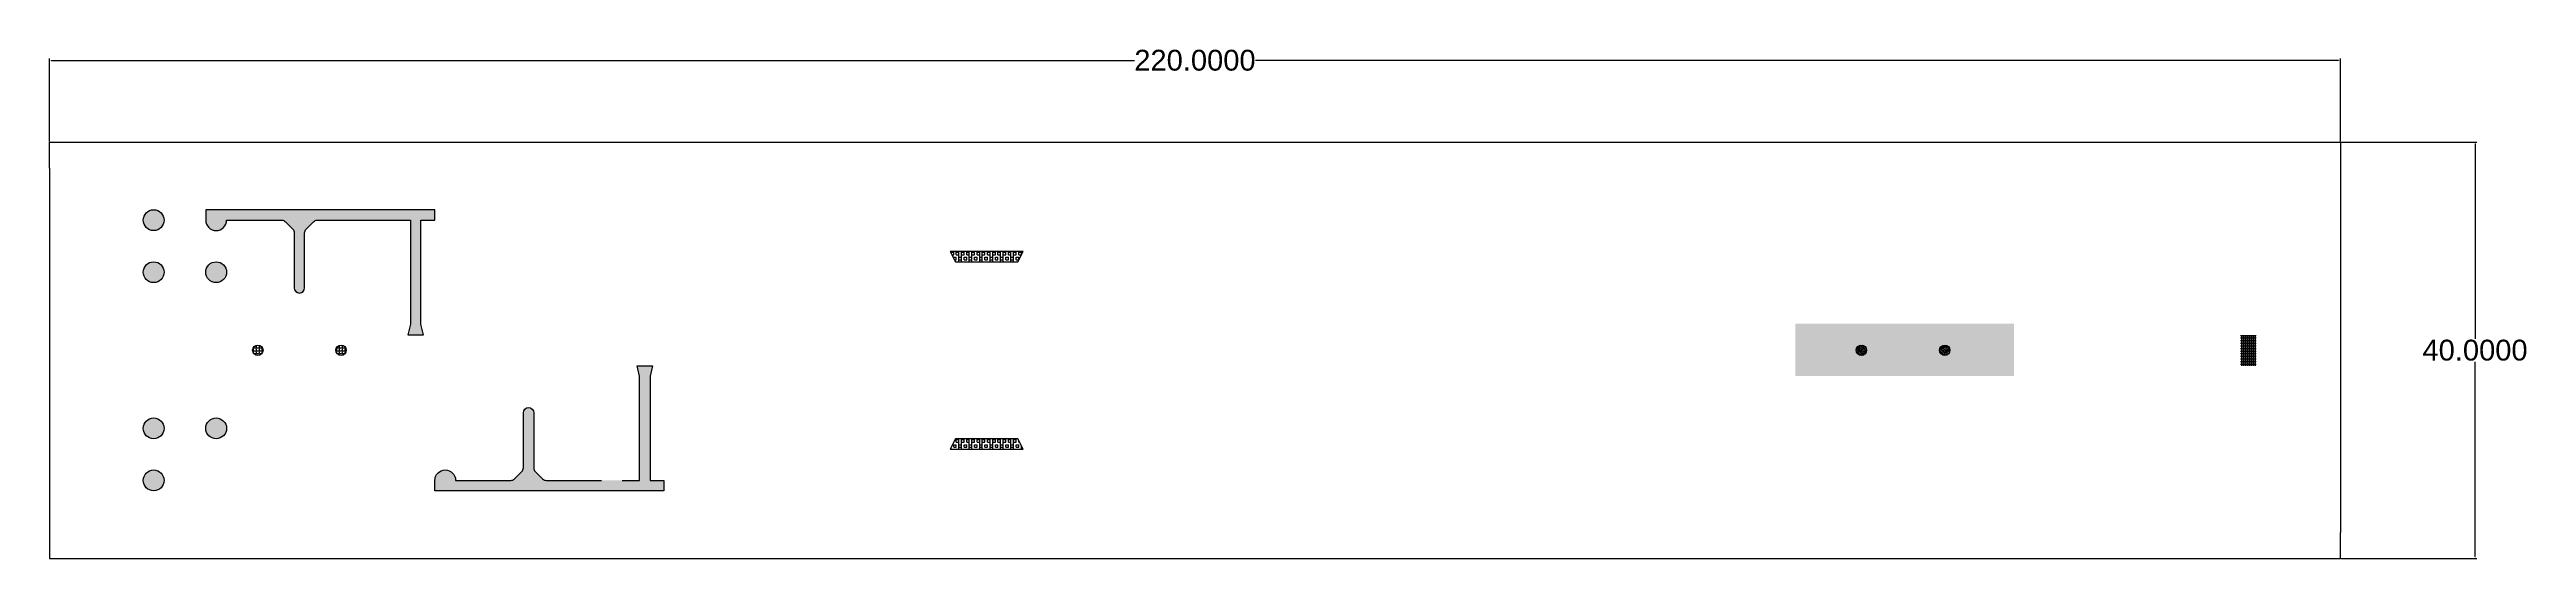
# Model space of a CAD drawing. Header units: inches. Extents: x 0 to 270, y 106 to 215.
# Drawn here: x 24.7 to 262.5, y 106.3 to 155.2 of the extents above; entities that cross this region are included whole.
import ezdxf

# ---------------------------------------------------------------- set-up
doc = ezdxf.new("R2010")
doc.units = ezdxf.units.IN
doc.header["$MEASUREMENT"] = 0
doc.styles.get("Standard").update_dxf_attribs({"font": 'arial.ttf'})
doc.dimstyles.get("Standard").update_dxf_attribs({"dimtxt": 0.18, "dimasz": 0.18, "dimexe": 0.18, "dimexo": 0.0625, "dimgap": 0.09, "dimtad": 0, "dimtih": 1, "dimtoh": 1, "dimdec": 4, "dimzin": 0, "dimdsep": 46, "dimtxsty": 'Standard', "dimcen": 0.09, "dimadec": 0, "dimazin": 0, "dimtfac": 1, "dimtdec": 4, "dimtofl": 0, "dimtmove": 0, "dimatfit": 3, "dimfxl": 1, "dimtolj": 1, "dimtzin": 0, "dimarcsym": 0})
pattern_1 = [(0, (-2e-14, -121.48205), (0, 0.275), [0.2, -0.075]), (90, (-2e-14, -121.48205), (-0.275, 2e-17), [0.2, -0.075])]
pattern_2 = [(45, (3e-14, -66.48205), (0.06629126, 0.243067956), [0.3125, -0.0625, 0, -0.0625])]

# ---------------------------------------------------------------- blocks, each defined once
blk = doc.blocks.new('*D52')
at = {"color": 0, "lineweight": -2, "transparency": 16777216}
for p, q in [((24.67, 146.4), (24.67, 154.37)), ((24.85, 154.19), (128.86, 154.19)), ((244.49, 154.19), (140.48, 154.19)), ((244.67, 146.4), (244.67, 154.37))]:
    blk.add_line(p, q, dxfattribs=at)
at = {"color": 0, "transparency": 16777216}
for points in [[(24.85, 154.22), (24.85, 154.16), (24.67, 154.19)], [(244.49, 154.22), (244.49, 154.16), (244.67, 154.19)]]:
    blk.add_solid(points, dxfattribs=at)
at = {"layer": 'Defpoints', "color": 0, "transparency": 16777216}
for p in [(244.67, 154.19), (24.67, 146.34), (244.67, 146.34)]:
    blk.add_point(p, dxfattribs=at)
at = {"color": 0, "transparency": 16777216, "insert": (134.67, 154.19), "char_height": 0.18, "attachment_point": 5}
blk.add_mtext('\\A1;{\\H11.11111x;220.0000}', dxfattribs=at)
blk = doc.blocks.new('*D53')
at = {"color": 0, "lineweight": -2, "transparency": 16777216}
for p, q in [((244.74, 146.34), (257.78, 146.34)), ((257.6, 146.16), (257.6, 127.45)), ((257.6, 106.52), (257.6, 125.23)), ((244.74, 106.34), (257.78, 106.34))]:
    blk.add_line(p, q, dxfattribs=at)
at = {"color": 0, "transparency": 16777216}
for points in [[(257.57, 146.16), (257.63, 146.16), (257.6, 146.34)], [(257.57, 106.52), (257.63, 106.52), (257.6, 106.34)]]:
    blk.add_solid(points, dxfattribs=at)
at = {"layer": 'Defpoints', "color": 0, "transparency": 16777216}
for p in [(244.67, 146.34), (244.67, 106.34), (257.6, 106.34)]:
    blk.add_point(p, dxfattribs=at)
at = {"color": 0, "transparency": 16777216, "insert": (257.6, 126.34), "char_height": 0.18, "attachment_point": 5}
blk.add_mtext('\\A1;{\\H11.11111x;40.0000}', dxfattribs=at)

msp = doc.modelspace()

# ---------------------------------------------------------------- hatches: boundary and pattern name
h = msp.add_hatch()
h.set_pattern_fill('ANGLE', color=256)
h.set_pattern_definition(pattern_1)
h.paths.add_polyline_path([(41.67258, 133.83637, 1), (39.67258, 133.83637, 1)], flags=17)
h.paths.add_polyline_path([(35.67258, 133.83637, 1), (33.67258, 133.83637, 1)])
h.paths.add_polyline_path([(35.67258, 138.83637, 1), (33.67258, 138.83637, 1)])
h.paths.add_polyline_path([(35.67258, 118.83637, 1), (33.67258, 118.83637, 1)])
h.paths.add_polyline_path([(39.67258, 118.83637, 1), (41.67258, 118.83637, 1)])
h.paths.add_polyline_path([(33.67258, 113.83637, 1), (35.67258, 113.83637, 1)])
h = msp.add_hatch()
h.set_pattern_fill('ANGLE', color=256)
h.set_pattern_definition(pattern_1)
h.paths.add_polyline_path([(50.02613, 138.68992, -0.198912367), (50.37968, 138.83637), (55.67258, 138.83637), (57.67258, 138.83637), (59.34186, 138.83637), (59.34186, 128.83637), (59.09186, 127.83637), (60.59186, 127.83637), (60.34186, 128.83637), (60.34186, 138.83637), (61.67258, 138.83637), (61.67258, 139.83637), (57.67258, 139.83637), (39.67258, 139.83637), (39.67258, 139.58637), (39.67258, 138.83637, 1), (41.67258, 138.83637), (46.96547, 138.83637, -0.198912367), (47.31902, 138.68992), (48.02613, 137.98282, -0.198912367), (48.17258, 137.62926), (48.17258, 132.33637, 0.414213562), (48.67258, 131.83637, 0.414213562), (49.17258, 132.33637), (49.17258, 137.62926, -0.198912367), (49.31902, 137.98282)])
h = msp.add_hatch()
h.set_pattern_fill('BOX', color=256)
h.set_pattern_definition([(90, (-2e-14, -121.4821), (-1, 6e-17), []), (90, (0.25, -121.4821), (-1, 6e-17), []), (0, (-2e-14, -121.4821), (0, 1), [-0.25, 0.25]), (0, (-2e-14, -121.2321), (0, 1), [-0.25, 0.25]), (0, (-2e-14, -120.9821), (0, 1), [0.25, -0.25]), (0, (-2e-14, -120.7321), (0, 1), [0.25, -0.25]), (90, (0.5, -121.4821), (-1, 6e-17), [0.25, -0.25]), (90, (0.75, -121.4821), (-1, 6e-17), [0.25, -0.25])])
h.paths.add_polyline_path([(111.17258, 135.83637), (111.67258, 134.83637), (117.67258, 134.83637), (118.17258, 135.83637)])
h.paths.add_polyline_path([(118.17258, 116.83637), (117.67258, 117.83637), (111.67258, 117.83637), (111.17258, 116.83637)])
h = msp.add_hatch()
h.set_pattern_fill('ANSI36', color=256)
h.set_pattern_definition([(45, (-0.01651, -66.43806), (0.06629126, 0.243067956), [0.3125, -0.0625, 0, -0.0625])])
h.paths.add_polyline_path([(213.32534, 127.88036), (213.07534, 127.88036), (213.32534, 128.88036), (192.32534, 128.88036), (192.57534, 127.88036), (192.32534, 127.88036), (192.32534, 124.88036), (192.57534, 124.88036), (192.32534, 123.88036), (213.32534, 123.88036), (213.07534, 124.88036), (213.32534, 124.88036)])
h.paths.add_polyline_path([(198.15606, 126.38036, -1), (199.15606, 126.38036, -1)], flags=0)
h.paths.add_polyline_path([(206.15606, 126.38036, -1), (207.15606, 126.38036, -1)], flags=16)
h.paths.add_polyline_path([(192.32534, 128.88036), (192.32534, 127.88036), (192.57534, 127.88036)], flags=17)
h.paths.add_polyline_path([(192.57534, 124.88036), (192.32534, 124.88036), (192.32534, 123.88036)], flags=17)
h.paths.add_polyline_path([(199.15606, 126.38036, 1), (198.15606, 126.38036, 1)], flags=16)
h.paths.add_polyline_path([(213.32534, 128.88036), (213.07534, 127.88036), (213.32534, 127.88036)], flags=17)
h.paths.add_polyline_path([(213.32534, 124.88036), (213.07534, 124.88036), (213.32534, 123.88036)], flags=17)
h = msp.add_hatch()
h.set_pattern_fill('ANGLE', color=256)
h.set_pattern_definition(pattern_1)
h.paths.add_polyline_path([(45.17258, 126.33637, 1), (44.17258, 126.33637, 1)])
h.paths.add_polyline_path([(53.17258, 126.33637, 1), (52.17258, 126.33637, 1)])
h = msp.add_hatch()
h.set_pattern_fill('ANSI36', color=256)
h.set_pattern_definition(pattern_2)
h.paths.add_polyline_path([(198.17258, 126.33637, -1), (199.17258, 126.33637, -1)])
h.paths.add_polyline_path([(206.17258, 126.33637, -1), (207.17258, 126.33637, -1)], flags=17)
h = msp.add_hatch()
h.set_pattern_fill('ANSI36', color=256)
h.set_pattern_definition(pattern_2)
h.paths.add_polyline_path([(199.17258, 126.33637, 1), (198.17258, 126.33637, 1)])
h.paths.add_polyline_path([(206.17258, 126.33637, 1), (207.17258, 126.33637, 1)])
h = msp.add_hatch()
h.set_pattern_fill('BRASS', color=256)
h.set_pattern_definition([(0, (-2e-14, -121.48205), (0, 0.25), []), (0, (-2e-14, -121.35705), (0, 0.25), [0.125, -0.0625])])
h.paths.add_polyline_path([(236.59186, 127.83637), (235.37297, 127.83637), (235.09186, 127.83637), (235.09186, 124.83637), (236.59186, 124.83637)])
h = msp.add_hatch()
h.set_pattern_fill('ANGLE', color=256)
h.set_pattern_definition(pattern_1)
h.paths.add_polyline_path([(83.67258, 113.83637), (82.34186, 113.83637), (82.34186, 123.83637), (82.59186, 124.83637), (81.09186, 124.83637), (81.34186, 123.83637), (81.34186, 113.83637), (79.67258, 113.83637), (77.67258, 113.83637), (72.37968, 113.83637, -0.198912367), (72.02613, 113.98282), (71.31902, 114.68992, -0.198912367), (71.17258, 115.04348), (71.17258, 120.33637, 0.414213562), (70.67258, 120.83637, 0.414213562), (70.17258, 120.33637), (70.17258, 115.04348, -0.198912367), (70.02613, 114.68992), (69.31902, 113.98282, -0.198912367), (68.96547, 113.83637), (63.67258, 113.83637, 1), (61.67258, 113.83637), (61.67258, 113.08637), (61.67258, 112.83637), (79.67258, 112.83637), (83.67258, 112.83637), (83.67258, 113.08637)])

# ---------------------------------------------------------------- linework, layer by layer
for p, q in [((24.67258, 143.83637), (24.67258, 146.33637)), ((24.67258, 146.33637), (244.67258, 146.33637)), ((244.67258, 146.33637), (244.67258, 143.83637)), ((24.67258, 143.83637), (24.67258, 108.83637)), ((244.67258, 143.83637), (244.67258, 108.83637)), ((24.67258, 108.83637), (24.67258, 106.33637)), ((244.67258, 106.33637), (244.67258, 108.83637)), ((24.67258, 106.33637), (244.67258, 106.33637))]:
    msp.add_line(p, q)
msp.add_lwpolyline([(61.67258, 139.58637), (61.67258, 139.83637), (57.67258, 139.83637), (39.67258, 139.83637), (39.67258, 139.58637), (39.67258, 138.83637, 1), (41.67258, 138.83637), (46.96547, 138.83637, -0.198912367), (47.31902, 138.68992), (48.02613, 137.98282, -0.198912367), (48.17258, 137.62926), (48.17258, 132.33637, 0.414213562), (48.67258, 131.83637, 0.414213562), (49.17258, 132.33637), (49.17258, 137.62926, -0.198912367), (49.31902, 137.98282), (50.02613, 138.68992, -0.198912367), (50.37968, 138.83637), (55.67258, 138.83637), (57.67258, 138.83637), (59.34186, 138.83637), (59.34186, 128.83637), (59.09186, 127.83637), (60.59186, 127.83637), (60.34186, 128.83637), (60.34186, 138.83637), (61.67258, 138.83637)], format="xyb", close=True)
for points in [[(118.17258, 135.83637), (111.17258, 135.83637), (111.67258, 134.83637), (117.67258, 134.83637)], [(111.17258, 116.83637), (118.17258, 116.83637), (117.67258, 117.83637), (111.67258, 117.83637)]]:
    msp.add_lwpolyline(points, close=True)
msp.add_lwpolyline([(79.67258, 113.83637), (79.67258, 113.83637), (81.34186, 113.83637), (81.34186, 123.83637), (81.09186, 124.83637), (82.59186, 124.83637), (82.34186, 123.83637), (82.34186, 113.83637), (83.67258, 113.83637), (83.67258, 113.08637), (83.67258, 112.83637), (79.67258, 112.83637), (61.67258, 112.83637), (61.67258, 113.08637), (61.67258, 113.83637, -1), (63.67258, 113.83637), (68.96547, 113.83637, 0.198912367), (69.31902, 113.98282), (70.02613, 114.68992, 0.198912367), (70.17258, 115.04348), (70.17258, 120.33637, -0.414213562), (70.67258, 120.83637, -0.414213562), (71.17258, 120.33637), (71.17258, 115.04348, 0.198912367), (71.31902, 114.68992), (72.02613, 113.98282, 0.198912367), (72.37968, 113.83637), (77.67258, 113.83637)], format="xyb")
for centre, radius in [((34.67258, 138.83637), 1), ((34.67258, 133.83637), 1), ((40.67258, 133.83637), 1), ((44.67258, 126.33637), 0.5), ((52.67258, 126.33637), 0.5), ((198.67258, 126.33637), 0.5), ((206.67258, 126.33637), 0.5), ((34.67258, 118.83637), 1), ((40.67258, 118.83637), 1), ((34.67258, 113.83637), 1)]:
    msp.add_circle(centre, radius)

# ---------------------------------------------------------------- dimensions: what is measured, and where the dimension line sits
dim = msp.add_linear_dim(base=(244.67258, 154.1863), p1=(24.67258, 146.33637), p2=(244.67258, 146.33637), text='{\\H11.11111x;<>}', dimstyle='Standard')
dim.commit()
dim.dimension.update_dxf_attribs({"geometry": '*D52', "text_midpoint": (134.67258, 154.1863)})
dim = msp.add_linear_dim(base=(257.59832, 106.33637), p1=(244.67258, 146.33637), p2=(244.67258, 106.33637), angle=90, text='{\\H11.11111x;<>}', dimstyle='Standard')
dim.commit()
dim.dimension.update_dxf_attribs({"geometry": '*D53', "text_midpoint": (257.59832, 126.33637)})

doc.saveas('drawing.dxf')
